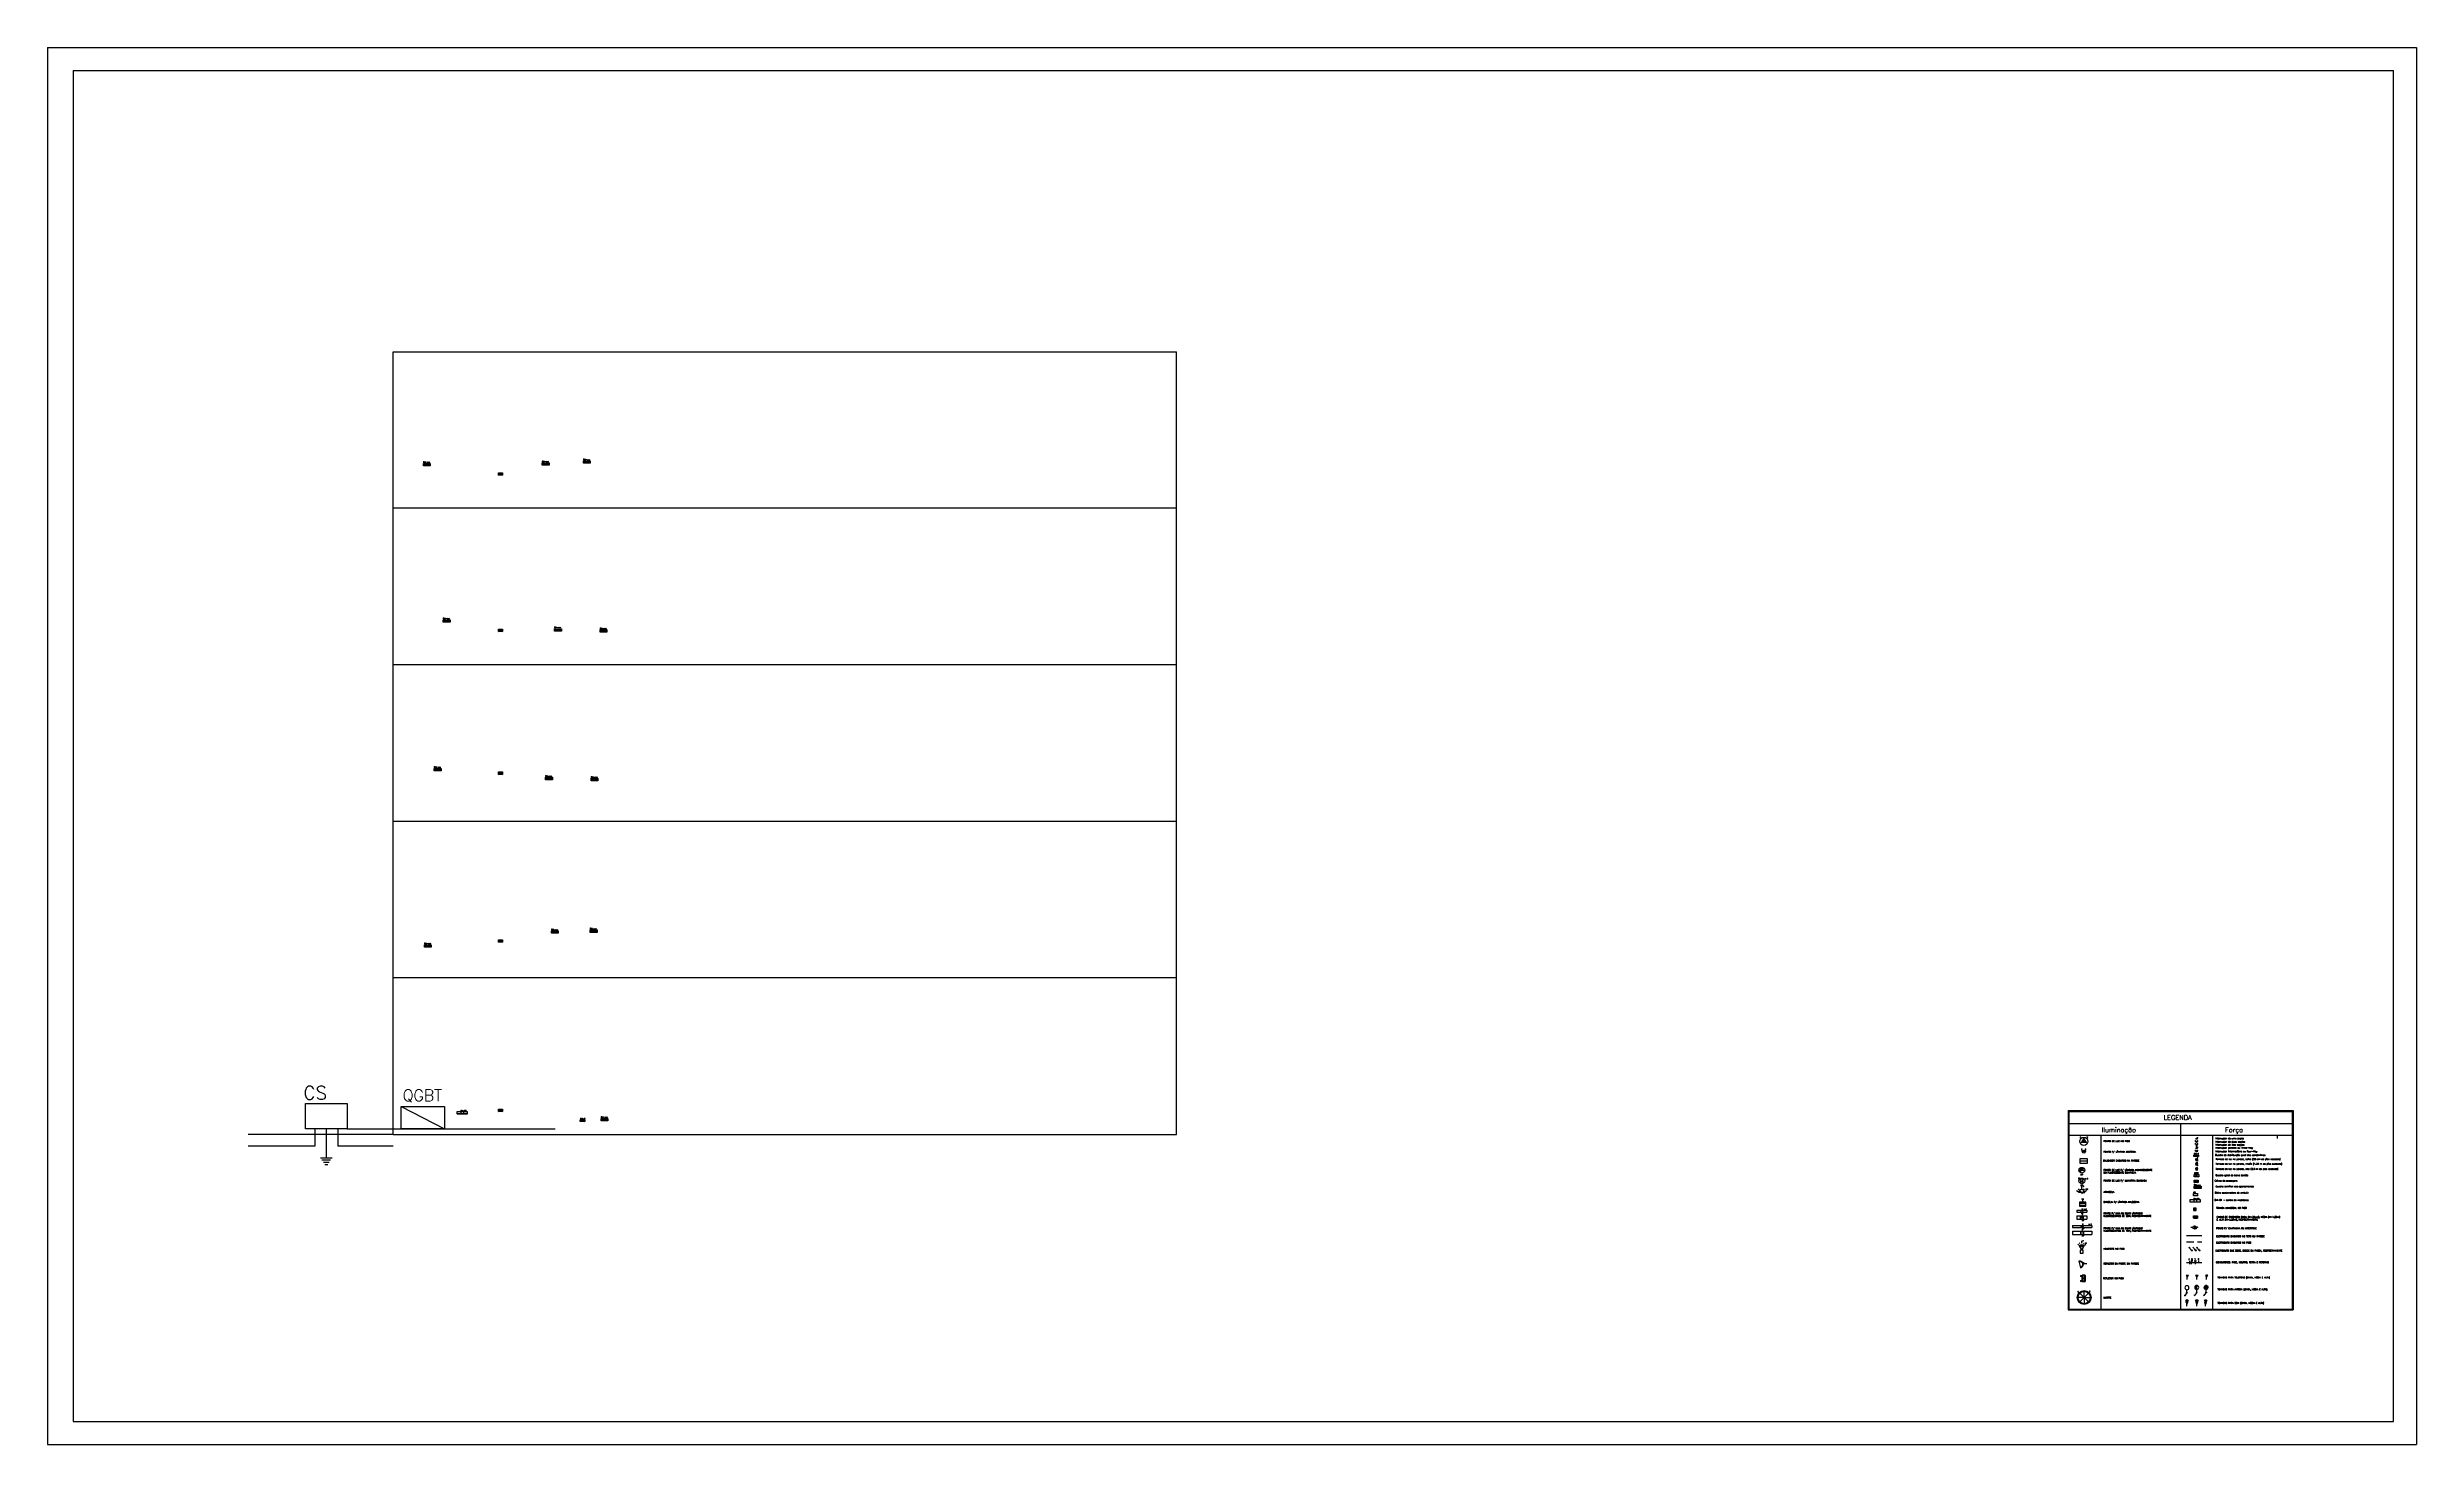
# Model space of a CAD drawing. Header units: millimetres. Extents: x -5 to 184, y -24 to 24.
# Drawn here: x 102 to 183.7, y -24.1 to 24.1 of the extents above; entities that cross this region are included whole.
import ezdxf

# ---------------------------------------------------------------- set-up
doc = ezdxf.new("R2010")
doc.units = ezdxf.units.MM
doc.linetypes.add('HIDDEN', pattern=[0.375, 0.25, -0.125])
doc.layers.add('Legenda', color=73, linetype='Continuous', lineweight=25)
doc.layers.add('Prumada Eletrica', color=40, linetype='Continuous', lineweight=30)
doc.styles.add('ROMANS', font='ROMANS.SHX')

msp = doc.modelspace()

# ---------------------------------------------------------------- hatches: boundary and pattern name
at = {"layer": 'Legenda'}
h = msp.add_hatch(color=256, dxfattribs=at)
h.paths.add_polyline_path([(120.365, -12.892), (120.365, -12.919), (120.447, -12.919)])
h.paths.add_polyline_path([(120.447, -12.919), (120.365, -12.919), (120.365, -12.947), (120.447, -12.947)])
h.paths.add_polyline_path([(120.447, -12.919), (120.447, -12.947), (120.53, -12.947)])
h = msp.add_hatch(color=256, dxfattribs=at)
h.set_gradient(color1=(255, 0, 0), color2=(255, 0, 0), tint=1)
h.paths.add_polyline_path([(176.099, -13.975), (176.077, -13.975, 0.414214), (176.099, -13.997)])
h.paths.add_polyline_path([(176.099, -13.953, 0.414214), (176.077, -13.975), (176.099, -13.975)])
h.paths.add_polyline_path([(176.099, -13.843, 0.414214), (176.077, -13.865), (176.099, -13.865)])
h.paths.add_polyline_path([(176.099, -13.843), (176.099, -13.865), (176.121, -13.865, 0.414214)])
h.paths.add_polyline_path([(176.121, -13.865), (176.099, -13.865), (176.099, -13.887, 0.414214)])
h.paths.add_polyline_path([(176.099, -13.865), (176.077, -13.865, 0.414214), (176.099, -13.887)])
h = msp.add_hatch(color=256, dxfattribs=at)
h.paths.add_polyline_path([(176, -14.106), (176, -14.133), (176.083, -14.133)])
h.paths.add_polyline_path([(176.083, -14.133), (176, -14.133), (176, -14.161), (176.083, -14.161)])
h.paths.add_polyline_path([(176.083, -14.133), (176.083, -14.161), (176.165, -14.161)])
h = msp.add_hatch(dxfattribs=at)
h.set_pattern_fill('ANGLE', color=256, style=0)
h.set_pattern_definition([(0, (0, 0), (0, 6.985), [5.08, -1.905]), (90, (0, 0), (-6.985, 4e-16), [5.08, -1.905])])
h.paths.add_polyline_path([(176.016, -14.775), (176.016, -14.803), (176.093, -14.815)])
h.paths.add_polyline_path([(176.093, -14.815), (176.016, -14.803), (176.016, -14.86), (176.099, -14.86)])
h.paths.add_polyline_path([(176.093, -14.815), (176.099, -14.86), (176.181, -14.86)])

# ---------------------------------------------------------------- linework, layer by layer
for p, q in [((120.479, 9.758), (120.479, 9.84)), ((120.479, 9.84), (120.718, 9.84)), ((120.718, 9.84), (120.718, 9.758)), ((114.963, 9.668), (114.963, 9.75)), ((114.963, 9.75), (115.202, 9.75)), ((115.202, 9.668), (114.963, 9.668)), ((115.202, 9.75), (115.202, 9.668)), ((117.551, 9.349), (117.551, 9.432)), ((117.551, 9.432), (117.688, 9.432)), ((117.551, 9.349), (117.688, 9.432)), ((117.551, 9.432), (117.688, 9.349)), ((117.688, 9.349), (117.551, 9.349)), ((117.688, 9.432), (117.688, 9.349)), ((119.061, 9.69), (119.061, 9.773)), ((119.061, 9.773), (119.3, 9.773)), ((119.3, 9.69), (119.061, 9.69)), ((119.3, 9.773), (119.3, 9.69)), ((120.718, 9.758), (120.479, 9.758)), ((115.648, 4.278), (115.648, 4.36)), ((115.648, 4.36), (115.887, 4.36)), ((115.887, 4.278), (115.648, 4.278)), ((115.887, 4.36), (115.887, 4.278)), ((117.551, 3.949), (117.551, 4.031)), ((117.551, 4.031), (117.688, 4.031)), ((117.551, 3.949), (117.688, 4.031)), ((117.551, 4.031), (117.688, 3.949)), ((117.688, 3.949), (117.551, 3.949)), ((117.688, 4.031), (117.688, 3.949)), ((119.48, 3.97), (119.48, 4.052)), ((119.48, 4.052), (119.719, 4.052)), ((119.719, 3.97), (119.48, 3.97)), ((119.719, 4.052), (119.719, 3.97)), ((121.054, 3.936), (121.054, 4.018)), ((121.054, 4.018), (121.293, 4.018)), ((121.293, 3.936), (121.054, 3.936)), ((121.293, 4.018), (121.293, 3.936)), ((115.338, -0.851), (115.338, -0.768)), ((115.338, -0.768), (115.577, -0.768)), ((115.577, -0.768), (115.577, -0.851)), ((115.577, -0.851), (115.338, -0.851)), ((117.551, -0.973), (117.551, -0.891)), ((117.551, -0.891), (117.688, -0.891)), ((117.551, -0.973), (117.688, -0.891)), ((117.551, -0.891), (117.688, -0.973)), ((117.688, -0.973), (117.551, -0.973)), ((117.688, -0.891), (117.688, -0.973)), ((119.17, -1.158), (119.17, -1.076)), ((119.17, -1.076), (119.409, -1.076)), ((119.409, -1.158), (119.17, -1.158)), ((119.409, -1.076), (119.409, -1.158)), ((120.744, -1.193), (120.744, -1.11)), ((120.744, -1.11), (120.983, -1.11)), ((120.983, -1.193), (120.744, -1.193)), ((120.983, -1.11), (120.983, -1.193)), ((119.375, -6.457), (119.375, -6.375)), ((119.375, -6.375), (119.614, -6.375)), ((119.614, -6.457), (119.375, -6.457)), ((119.614, -6.375), (119.614, -6.457)), ((120.71, -6.423), (120.71, -6.341)), ((120.71, -6.341), (120.949, -6.341)), ((120.949, -6.423), (120.71, -6.423)), ((120.949, -6.341), (120.949, -6.423)), ((114.996, -6.936), (114.996, -6.853)), ((114.996, -6.853), (115.235, -6.853)), ((115.235, -6.936), (114.996, -6.936)), ((115.235, -6.853), (115.235, -6.936)), ((117.551, -6.762), (117.551, -6.68)), ((117.551, -6.68), (117.688, -6.68)), ((117.551, -6.762), (117.688, -6.68)), ((117.551, -6.68), (117.688, -6.762)), ((117.688, -6.762), (117.551, -6.762)), ((117.688, -6.68), (117.688, -6.762)), ((110.893, -13.196), (110.893, -12.329)), ((110.893, -12.329), (112.337, -12.329)), ((112.337, -12.329), (112.337, -13.196)), ((114.2, -12.431), (115.685, -13.196)), ((114.2, -13.196), (114.2, -12.431)), ((114.2, -12.431), (115.685, -12.431)), ((115.685, -12.431), (115.685, -13.196)), ((116.131, -12.683), (116.131, -12.6)), ((116.131, -12.6), (116.469, -12.6)), ((116.469, -12.683), (116.131, -12.683)), ((116.131, -12.683), (116.131, -12.693)), ((116.469, -12.693), (116.131, -12.693)), ((116.25, -12.6), (116.25, -12.683)), ((116.35, -12.6), (116.35, -12.683)), ((116.469, -12.6), (116.469, -12.683)), ((116.469, -12.683), (116.469, -12.693)), ((117.551, -12.605), (117.551, -12.523)), ((117.551, -12.523), (117.688, -12.523)), ((117.551, -12.605), (117.688, -12.523)), ((117.551, -12.523), (117.688, -12.605)), ((117.688, -12.605), (117.551, -12.605)), ((117.688, -12.523), (117.688, -12.605)), ((120.365, -12.892), (120.53, -12.947)), ((120.365, -12.947), (120.365, -12.892)), ((120.365, -12.892), (120.53, -12.892)), ((120.53, -12.947), (120.365, -12.947)), ((120.53, -12.892), (120.53, -12.947)), ((121.088, -12.923), (121.088, -12.841)), ((121.088, -12.841), (121.327, -12.841)), ((121.327, -12.923), (121.088, -12.923)), ((121.327, -12.841), (121.327, -12.923)), ((171.671, -12.572), (171.671, -19.448)), ((171.671, -12.572), (179.426, -12.572)), ((171.699, -12.6), (171.699, -19.421)), ((171.699, -12.6), (179.399, -12.6)), ((171.699, -13.012), (179.399, -13.012)), ((175.549, -13.012), (175.549, -19.421)), ((179.399, -12.6), (179.399, -19.421)), ((179.426, -12.572), (179.426, -19.448)), ((112.337, -13.196), (110.893, -13.196)), ((115.685, -13.196), (114.2, -13.196)), ((171.699, -13.425), (179.399, -13.425)), ((172.799, -13.425), (172.799, -19.421)), ((175.549, -13.425), (176.649, -13.425)), ((176.099, -13.752), (176.08, -13.763)), ((176.099, -13.752), (176.08, -13.763)), ((176.099, -13.623), (176.099, -13.667)), ((176.099, -13.73), (176.099, -13.752)), ((176.099, -13.73), (176.099, -13.752)), ((176.099, -13.752), (176.118, -13.763)), ((176.099, -13.752), (176.118, -13.763)), ((176.649, -13.425), (176.649, -19.421)), ((178.879, -13.425), (178.879, -13.535)), ((172.043, -14.632), (172.242, -14.632)), ((172.343, -14.236), (172.07, -14.236)), ((172.07, -14.236), (172.07, -14.385)), ((172.07, -14.385), (172.343, -14.385)), ((172.082, -14.305), (172.335, -14.305)), ((172.143, -14.632), (172.143, -14.531)), ((172.343, -14.385), (172.343, -14.236)), ((176, -14.106), (176.165, -14.161)), ((176, -14.161), (176, -14.106)), ((176, -14.106), (176.165, -14.106)), ((176.165, -14.161), (176, -14.161)), ((176.076, -14.26), (176.048, -14.26)), ((176.077, -14.418), (176.049, -14.418)), ((176.077, -14.581), (176.049, -14.581)), ((176.076, -14.219), (176.147, -14.26)), ((176.147, -14.26), (176.076, -14.219)), ((176.076, -14.219), (176.076, -14.301)), ((176.147, -14.26), (176.076, -14.219)), ((176.076, -14.301), (176.147, -14.26)), ((176.077, -14.377), (176.148, -14.418)), ((176.148, -14.418), (176.077, -14.377)), ((176.077, -14.377), (176.077, -14.459)), ((176.148, -14.418), (176.077, -14.377)), ((176.077, -14.418), (176.148, -14.418)), ((176.077, -14.459), (176.148, -14.418)), ((176.077, -14.542), (176.148, -14.583)), ((176.148, -14.583), (176.077, -14.542)), ((176.077, -14.542), (176.077, -14.624)), ((176.148, -14.583), (176.077, -14.542)), ((176.077, -14.583), (176.148, -14.583)), ((176.077, -14.624), (176.148, -14.583)), ((176.099, -13.953), (176.099, -13.997)), ((176.165, -14.106), (176.165, -14.161)), ((172.02, -15.38), (171.964, -15.335)), ((172.054, -15.302), (172.031, -15.268)), ((172.143, -15.402), (172.031, -15.402)), ((172.125, -14.998), (172.064, -14.938)), ((172.125, -14.998), (172.064, -15.059)), ((172.134, -14.989), (172.073, -14.928)), ((172.134, -15.007), (172.073, -15.068)), ((172.143, -14.981), (172.082, -14.92)), ((172.143, -15.016), (172.082, -15.077)), ((172.203, -14.92), (172.143, -14.981)), ((172.203, -15.077), (172.143, -15.016)), ((172.143, -15.291), (172.143, -15.19)), ((172.143, -15.402), (172.243, -15.402)), ((172.143, -15.402), (172.143, -15.447)), ((172.213, -14.928), (172.152, -14.989)), ((172.213, -15.068), (172.152, -15.007)), ((172.221, -14.938), (172.16, -14.998)), ((172.221, -15.059), (172.16, -14.998)), ((172.209, -15.302), (172.232, -15.268)), ((172.254, -15.38), (172.309, -15.334)), ((175.998, -15.51), (175.998, -15.428)), ((175.998, -15.428), (176.136, -15.428)), ((176.136, -15.51), (175.998, -15.51)), ((176.015, -15.265), (176.015, -15.183)), ((176.015, -15.183), (176.254, -15.183)), ((176.254, -15.265), (176.015, -15.265)), ((176.016, -14.775), (176.181, -14.86)), ((176.016, -14.86), (176.016, -14.775)), ((176.016, -14.775), (176.181, -14.775)), ((176.181, -14.86), (176.016, -14.86)), ((176.019, -15.053), (176.019, -14.97)), ((176.019, -14.97), (176.157, -14.97)), ((176.019, -15.053), (176.157, -14.97)), ((176.019, -14.97), (176.157, -15.053)), ((176.157, -15.053), (176.019, -15.053)), ((176.136, -15.428), (176.136, -15.51)), ((176.157, -14.97), (176.157, -15.053)), ((176.181, -14.775), (176.181, -14.86)), ((176.254, -15.183), (176.254, -15.265)), ((171.97, -16.008), (172.312, -16.008)), ((171.97, -16.008), (171.97, -16.075)), ((171.97, -16.075), (172.312, -16.075)), ((171.971, -16.198), (171.971, -16.32)), ((171.972, -16.198), (172.314, -16.198)), ((171.972, -16.32), (172.314, -16.32)), ((172.277, -15.726), (172.068, -15.726)), ((172.068, -15.726), (172.068, -15.869)), ((172.068, -15.869), (172.277, -15.869)), ((172.277, -15.76), (172.071, -15.76)), ((172.078, -15.78), (172.267, -15.78)), ((172.078, -15.853), (172.078, -15.78)), ((172.267, -15.853), (172.078, -15.853)), ((172.08, -15.732), (172.08, -15.754)), ((172.117, -16.198), (172.082, -16.234)), ((172.082, -16.234), (172.082, -16.284)), ((172.082, -16.284), (172.117, -16.32)), ((172.085, -15.732), (172.085, -15.754)), ((172.091, -15.732), (172.091, -15.754)), ((172.096, -15.732), (172.096, -15.754)), ((172.102, -15.732), (172.102, -15.754)), ((172.107, -15.732), (172.107, -15.754)), ((172.113, -15.732), (172.113, -15.754)), ((172.118, -16.198), (172.117, -16.198)), ((172.117, -16.32), (172.118, -16.32)), ((172.118, -15.732), (172.118, -15.754)), ((172.124, -15.732), (172.124, -15.754)), ((172.129, -15.732), (172.129, -15.754)), ((172.214, -15.63), (172.135, -15.63)), ((172.135, -15.732), (172.135, -15.754)), ((172.14, -15.732), (172.14, -15.754)), ((172.146, -15.732), (172.146, -15.754)), ((172.151, -15.732), (172.151, -15.754)), ((172.157, -15.732), (172.157, -15.754)), ((172.162, -15.732), (172.162, -15.754)), ((172.168, -15.732), (172.168, -15.754)), ((172.204, -16.234), (172.168, -16.198)), ((172.168, -16.32), (172.204, -16.284)), ((172.168, -16.32), (172.168, -16.32)), ((172.173, -15.63), (172.214, -15.63)), ((172.173, -15.726), (172.173, -15.63)), ((172.173, -15.732), (172.173, -15.754)), ((172.179, -15.732), (172.179, -15.754)), ((172.184, -15.732), (172.184, -15.754)), ((172.19, -15.732), (172.19, -15.754)), ((172.195, -15.732), (172.195, -15.754)), ((172.201, -15.732), (172.201, -15.754)), ((172.204, -16.284), (172.204, -16.234)), ((172.206, -15.732), (172.206, -15.754)), ((172.212, -15.732), (172.212, -15.754)), ((172.217, -15.732), (172.217, -15.754)), ((172.223, -15.732), (172.223, -15.754)), ((172.228, -15.732), (172.228, -15.754)), ((172.234, -15.732), (172.234, -15.754)), ((172.239, -15.732), (172.239, -15.754)), ((172.239, -15.732), (172.239, -15.754)), ((172.245, -15.732), (172.245, -15.754)), ((172.25, -15.732), (172.25, -15.754)), ((172.256, -15.732), (172.256, -15.754)), ((172.261, -15.732), (172.261, -15.754)), ((172.267, -15.732), (172.267, -15.754)), ((172.267, -15.78), (172.267, -15.853)), ((172.277, -15.869), (172.277, -15.726)), ((172.312, -16.008), (172.312, -16.075)), ((172.314, -16.198), (172.314, -16.32)), ((175.883, -15.726), (175.883, -15.643)), ((175.883, -15.643), (176.221, -15.643)), ((176.221, -15.726), (175.883, -15.726)), ((175.883, -15.726), (175.883, -15.736)), ((176.221, -15.736), (175.883, -15.736)), ((176.004, -15.98), (175.99, -15.98)), ((175.996, -16.286), (175.996, -16.204)), ((175.996, -16.204), (176.133, -16.204)), ((175.996, -16.245), (176.133, -16.245)), ((176.133, -16.286), (175.996, -16.286)), ((176.002, -15.643), (176.002, -15.726)), ((176.004, -15.938), (176.075, -15.98)), ((176.075, -15.98), (176.004, -15.938)), ((176.004, -15.938), (176.004, -16.021)), ((176.075, -15.98), (176.004, -15.938)), ((176.004, -16.021), (176.075, -15.98)), ((176.102, -15.643), (176.102, -15.726)), ((176.133, -16.204), (176.133, -16.286)), ((176.221, -15.643), (176.221, -15.726)), ((176.221, -15.726), (176.221, -15.736)), ((171.823, -16.531), (172.483, -16.531)), ((171.823, -16.531), (171.823, -16.6)), ((171.823, -16.6), (172.483, -16.6)), ((171.823, -16.726), (172.483, -16.726)), ((171.823, -16.726), (171.823, -16.849)), ((171.823, -16.849), (172.483, -16.849)), ((172.072, -17.157), (172.054, -17.131)), ((172.128, -16.727), (172.092, -16.763)), ((172.092, -16.763), (172.092, -16.813)), ((172.092, -16.813), (172.128, -16.849)), ((172.128, -16.677), (172.128, -16.677)), ((172.128, -16.849), (172.128, -16.849)), ((172.143, -17.149), (172.143, -17.068)), ((172.214, -16.763), (172.178, -16.727)), ((172.178, -16.849), (172.214, -16.813)), ((172.178, -16.849), (172.178, -16.849)), ((172.197, -17.157), (172.215, -17.131)), ((172.214, -16.813), (172.214, -16.763)), ((172.483, -16.726), (172.483, -16.849)), ((172.484, -16.531), (172.484, -16.6)), ((175.756, -16.876), (176.286, -16.876)), ((172.045, -17.22), (172.001, -17.184)), ((172.041, -17.771), (172.1, -17.992)), ((172.143, -17.238), (172.054, -17.238)), ((172.054, -17.238), (172.143, -17.392)), ((172.089, -17.392), (172.089, -17.489)), ((172.192, -17.392), (172.089, -17.392)), ((172.089, -17.489), (172.192, -17.489)), ((172.143, -17.238), (172.223, -17.238)), ((172.143, -17.392), (172.223, -17.238)), ((172.151, -17.791), (172.246, -17.847)), ((172.192, -17.489), (172.192, -17.392)), ((172.246, -17.847), (172.192, -17.882)), ((172.232, -17.22), (172.276, -17.183)), ((172.246, -17.847), (172.313, -17.847)), ((175.753, -17.815), (176.28, -17.815)), ((175.924, -17.386), (175.835, -17.278)), ((175.835, -17.278), (175.868, -17.301)), ((175.835, -17.278), (175.851, -17.314)), ((175.85, -17.757), (175.85, -17.873)), ((175.915, -17.757), (175.97, -17.757)), ((175.915, -17.757), (175.915, -17.873)), ((176.06, -17.386), (175.971, -17.278)), ((176.012, -17.757), (176.095, -17.757)), ((176.06, -17.386), (176.027, -17.362)), ((176.06, -17.386), (176.043, -17.349)), ((176.053, -17.757), (176.053, -17.873)), ((176.188, -17.386), (176.099, -17.278)), ((176.099, -17.278), (176.132, -17.301)), ((176.099, -17.278), (176.116, -17.314)), ((176.188, -17.386), (176.156, -17.362)), ((176.168, -17.757), (176.168, -17.815)), ((176.188, -17.386), (176.172, -17.349)), ((172.15, -18.252), (172.15, -18.472)), ((172.15, -18.472), (172.15, -18.252)), ((172.15, -18.472), (172.15, -18.252)), ((172.26, -18.252), (172.15, -18.252)), ((172.26, -18.252), (172.15, -18.252)), ((172.26, -18.252), (172.15, -18.252)), ((172.26, -18.362), (172.15, -18.362)), ((172.15, -18.472), (172.26, -18.472)), ((172.26, -18.472), (172.15, -18.472)), ((172.26, -18.472), (172.15, -18.472)), ((172.214, -18.256), (172.214, -18.469)), ((172.22, -18.256), (172.22, -18.469)), ((172.223, -19.021), (172.223, -18.787)), ((172.225, -18.256), (172.225, -18.469)), ((172.231, -18.256), (172.231, -18.469)), ((172.236, -18.256), (172.236, -18.469)), ((172.242, -18.256), (172.242, -18.469)), ((172.247, -18.256), (172.247, -18.469)), ((172.253, -18.256), (172.253, -18.469)), ((172.26, -18.472), (172.26, -18.252)), ((172.26, -18.472), (172.26, -18.252)), ((172.26, -18.472), (172.26, -18.252)), ((175.736, -18.247), (175.778, -18.315)), ((175.736, -18.247), (175.819, -18.247)), ((175.767, -18.847), (175.767, -18.751)), ((175.778, -18.315), (175.819, -18.247)), ((175.778, -18.398), (175.778, -18.315)), ((176.103, -18.739), (176.034, -18.671)), ((176.103, -18.73), (176.035, -18.662)), ((176.094, -18.74), (176.035, -18.681)), ((176.103, -18.72), (176.037, -18.654)), ((176.081, -18.737), (176.038, -18.694)), ((176.103, -18.71), (176.039, -18.646)), ((176.103, -18.7), (176.042, -18.64)), ((176.103, -18.691), (176.046, -18.634)), ((176.103, -18.681), (176.05, -18.628)), ((176.058, -18.724), (176.051, -18.716)), ((176.103, -18.671), (176.055, -18.623)), ((176.103, -18.662), (176.06, -18.618)), ((176.103, -18.652), (176.065, -18.614)), ((176.067, -18.247), (176.108, -18.315)), ((176.067, -18.247), (176.15, -18.247)), ((176.108, -18.286), (176.069, -18.247)), ((176.103, -18.642), (176.071, -18.611)), ((176.108, -18.291), (176.072, -18.254)), ((176.108, -18.281), (176.074, -18.247)), ((176.103, -18.632), (176.078, -18.608)), ((176.108, -18.276), (176.079, -18.247)), ((176.108, -18.296), (176.079, -18.267)), ((176.108, -18.272), (176.084, -18.247)), ((176.103, -18.623), (176.085, -18.605)), ((176.108, -18.301), (176.086, -18.279)), ((176.108, -18.267), (176.088, -18.247)), ((176.108, -18.262), (176.093, -18.247)), ((176.108, -18.306), (176.094, -18.291)), ((176.103, -18.613), (176.094, -18.603)), ((176.108, -18.257), (176.098, -18.247)), ((176.108, -18.31), (176.101, -18.303)), ((176.108, -18.252), (176.103, -18.247)), ((176.103, -18.603), (176.103, -18.603)), ((176.103, -18.74), (176.103, -18.603)), ((176.103, -18.837), (176.103, -18.74)), ((176.108, -18.315), (176.15, -18.247)), ((176.108, -18.247), (176.108, -18.247)), ((176.108, -18.315), (176.108, -18.247)), ((176.108, -18.315), (176.108, -18.315)), ((176.108, -18.398), (176.108, -18.315)), ((176.434, -18.74), (176.36, -18.666)), ((176.427, -18.74), (176.36, -18.673)), ((176.419, -18.74), (176.36, -18.681)), ((176.44, -18.739), (176.361, -18.66)), ((176.446, -18.738), (176.362, -18.654)), ((176.41, -18.738), (176.362, -18.69)), ((176.452, -18.736), (176.364, -18.648)), ((176.457, -18.734), (176.366, -18.643)), ((176.398, -18.733), (176.367, -18.702)), ((176.462, -18.732), (176.368, -18.638)), ((176.466, -18.729), (176.371, -18.634)), ((176.471, -18.726), (176.374, -18.629)), ((176.475, -18.722), (176.378, -18.625)), ((176.478, -18.719), (176.381, -18.622)), ((176.482, -18.715), (176.385, -18.618)), ((176.485, -18.711), (176.389, -18.615)), ((176.488, -18.706), (176.394, -18.612)), ((176.49, -18.702), (176.398, -18.61)), ((176.403, -18.247), (176.445, -18.315)), ((176.403, -18.247), (176.486, -18.247)), ((176.492, -18.696), (176.403, -18.608)), ((176.456, -18.297), (176.405, -18.247)), ((176.454, -18.3), (176.408, -18.254)), ((176.494, -18.691), (176.409, -18.606)), ((176.457, -18.294), (176.41, -18.247)), ((176.459, -18.291), (176.415, -18.247)), ((176.452, -18.303), (176.415, -18.267)), ((176.496, -18.685), (176.415, -18.604)), ((176.461, -18.288), (176.42, -18.247)), ((176.497, -18.679), (176.421, -18.603)), ((176.45, -18.306), (176.423, -18.279)), ((176.463, -18.285), (176.425, -18.247)), ((176.497, -18.672), (176.428, -18.603)), ((176.428, -18.837), (176.428, -18.74)), ((176.465, -18.282), (176.43, -18.247)), ((176.448, -18.309), (176.43, -18.291)), ((176.467, -18.279), (176.434, -18.247)), ((176.497, -18.664), (176.436, -18.603)), ((176.447, -18.312), (176.437, -18.303)), ((176.468, -18.276), (176.439, -18.247)), ((176.47, -18.273), (176.444, -18.247)), ((176.445, -18.315), (176.444, -18.315)), ((176.495, -18.656), (176.444, -18.605)), ((176.445, -18.315), (176.486, -18.247)), ((176.445, -18.398), (176.445, -18.315)), ((176.472, -18.27), (176.449, -18.247)), ((176.474, -18.267), (176.454, -18.247)), ((176.492, -18.645), (176.455, -18.608)), ((176.476, -18.264), (176.459, -18.247)), ((176.478, -18.261), (176.464, -18.247)), ((176.479, -18.258), (176.468, -18.247)), ((176.481, -18.255), (176.473, -18.247)), ((176.483, -18.252), (176.478, -18.247)), ((176.485, -18.249), (176.483, -18.247)), ((171.671, -19.448), (179.426, -19.448)), ((171.699, -19.421), (179.399, -19.421)), ((172.223, -19.021), (171.99, -19.021)), ((172.223, -19.021), (172.058, -18.855)), ((172.223, -19.021), (172.058, -19.186)), ((172.223, -19.021), (172.388, -18.855)), ((172.223, -19.021), (172.223, -19.254)), ((172.223, -19.021), (172.388, -19.186)), ((172.223, -19.021), (172.457, -19.021)), ((175.756, -18.87), (175.691, -18.962)), ((175.691, -18.962), (175.691, -18.933)), ((175.691, -18.962), (175.716, -18.955)), ((175.746, -19.196), (175.726, -19.162)), ((175.726, -19.162), (175.808, -19.162)), ((175.787, -19.196), (175.746, -19.196)), ((175.746, -19.196), (175.746, -19.23)), ((175.787, -19.196), (175.746, -19.196)), ((175.746, -19.23), (175.787, -19.23)), ((175.767, -19.313), (175.767, -19.231)), ((175.787, -19.196), (175.808, -19.162)), ((175.787, -19.23), (175.787, -19.196)), ((176.092, -18.859), (176.027, -18.951)), ((176.027, -18.951), (176.027, -18.922)), ((176.027, -18.951), (176.052, -18.944)), ((176.067, -19.162), (176.088, -19.196)), ((176.067, -19.162), (176.15, -19.162)), ((176.129, -19.196), (176.088, -19.196)), ((176.088, -19.196), (176.088, -19.23)), ((176.129, -19.196), (176.088, -19.196)), ((176.088, -19.23), (176.129, -19.23)), ((176.108, -19.231), (176.108, -19.162)), ((176.134, -19.188), (176.108, -19.162)), ((176.133, -19.19), (176.108, -19.166)), ((176.131, -19.192), (176.108, -19.17)), ((176.13, -19.195), (176.108, -19.173)), ((176.128, -19.196), (176.108, -19.177)), ((176.124, -19.196), (176.108, -19.181)), ((176.12, -19.196), (176.108, -19.184)), ((176.117, -19.196), (176.108, -19.188)), ((176.113, -19.196), (176.108, -19.192)), ((176.109, -19.196), (176.108, -19.196)), ((176.129, -19.22), (176.108, -19.199)), ((176.129, -19.224), (176.108, -19.203)), ((176.129, -19.227), (176.108, -19.207)), ((176.128, -19.23), (176.108, -19.21)), ((176.125, -19.23), (176.108, -19.214)), ((176.121, -19.23), (176.108, -19.218)), ((176.117, -19.23), (176.108, -19.221)), ((176.114, -19.23), (176.108, -19.225)), ((176.11, -19.23), (176.108, -19.229)), ((176.108, -19.313), (176.108, -19.231)), ((176.129, -19.216), (176.109, -19.196)), ((176.135, -19.186), (176.112, -19.162)), ((176.129, -19.212), (176.113, -19.196)), ((176.137, -19.183), (176.116, -19.162)), ((176.129, -19.209), (176.117, -19.196)), ((176.138, -19.181), (176.119, -19.162)), ((176.129, -19.205), (176.12, -19.196)), ((176.14, -19.179), (176.123, -19.162)), ((176.129, -19.201), (176.124, -19.196)), ((176.141, -19.176), (176.127, -19.162)), ((176.129, -19.198), (176.128, -19.196)), ((176.129, -19.196), (176.15, -19.162)), ((176.129, -19.23), (176.129, -19.196)), ((176.142, -19.174), (176.13, -19.162)), ((176.144, -19.172), (176.134, -19.162)), ((176.145, -19.169), (176.138, -19.162)), ((176.147, -19.167), (176.141, -19.162)), ((176.148, -19.165), (176.145, -19.162)), ((176.149, -19.162), (176.149, -19.162)), ((176.418, -18.859), (176.352, -18.951)), ((176.352, -18.951), (176.352, -18.922)), ((176.352, -18.951), (176.377, -18.944)), ((176.371, -19.167), (176.453, -19.167)), ((176.405, -19.202), (176.371, -19.167)), ((176.409, -19.202), (176.375, -19.167)), ((176.402, -19.202), (176.376, -19.176)), ((176.413, -19.202), (176.378, -19.167)), ((176.417, -19.202), (176.382, -19.167)), ((176.398, -19.202), (176.382, -19.185)), ((176.42, -19.202), (176.386, -19.167)), ((176.394, -19.202), (176.387, -19.195)), ((176.424, -19.202), (176.39, -19.167)), ((176.433, -19.202), (176.392, -19.202)), ((176.392, -19.202), (176.392, -19.236)), ((176.433, -19.202), (176.392, -19.202)), ((176.425, -19.236), (176.392, -19.203)), ((176.421, -19.236), (176.392, -19.206)), ((176.417, -19.236), (176.392, -19.21)), ((176.413, -19.236), (176.392, -19.214)), ((176.41, -19.236), (176.392, -19.217)), ((176.406, -19.236), (176.392, -19.221)), ((176.402, -19.236), (176.392, -19.225)), ((176.399, -19.236), (176.392, -19.229)), ((176.395, -19.236), (176.392, -19.232)), ((176.392, -19.236), (176.433, -19.236)), ((176.428, -19.202), (176.393, -19.167)), ((176.428, -19.236), (176.394, -19.202)), ((176.431, -19.202), (176.397, -19.167)), ((176.432, -19.236), (176.398, -19.202)), ((176.434, -19.2), (176.401, -19.167)), ((176.433, -19.233), (176.402, -19.202)), ((176.435, -19.198), (176.404, -19.167)), ((176.433, -19.229), (176.405, -19.202)), ((176.436, -19.196), (176.408, -19.167)), ((176.433, -19.225), (176.409, -19.202)), ((176.438, -19.193), (176.412, -19.167)), ((176.412, -19.319), (176.412, -19.236)), ((176.433, -19.222), (176.413, -19.202)), ((176.439, -19.191), (176.415, -19.167)), ((176.433, -19.218), (176.417, -19.202)), ((176.441, -19.189), (176.419, -19.167)), ((176.433, -19.214), (176.42, -19.202)), ((176.442, -19.186), (176.423, -19.167)), ((176.433, -19.21), (176.424, -19.202)), ((176.443, -19.184), (176.427, -19.167)), ((176.433, -19.207), (176.428, -19.202)), ((176.445, -19.182), (176.43, -19.167)), ((176.433, -19.203), (176.431, -19.202)), ((176.433, -19.236), (176.433, -19.202)), ((176.446, -19.179), (176.434, -19.167)), ((176.447, -19.177), (176.438, -19.167)), ((176.449, -19.175), (176.441, -19.167)), ((176.45, -19.172), (176.445, -19.167)), ((176.452, -19.17), (176.449, -19.167)), ((176.453, -19.168), (176.453, -19.167))]:
    msp.add_line(p, q, dxfattribs=at)
at = {"layer": 'Legenda', "linetype": 'Continuous'}
for p, q in [((176.08, -15.939), (175.99, -15.939)), ((175.99, -15.939), (175.99, -16.022)), ((175.99, -16.022), (176.08, -16.022)), ((175.996, -16.245), (175.996, -16.245)), ((175.996, -16.246), (175.997, -16.245)), ((175.996, -16.246), (175.997, -16.245)), ((175.996, -16.247), (175.998, -16.245)), ((175.996, -16.247), (175.998, -16.245)), ((175.996, -16.248), (175.999, -16.245)), ((175.996, -16.248), (175.999, -16.245)), ((175.996, -16.249), (176, -16.245)), ((175.996, -16.249), (176, -16.245)), ((175.996, -16.25), (176, -16.245)), ((175.996, -16.25), (176.001, -16.245)), ((175.996, -16.251), (176.001, -16.245)), ((175.996, -16.251), (176.002, -16.245)), ((175.996, -16.252), (176.002, -16.245)), ((175.996, -16.252), (176.003, -16.245)), ((175.996, -16.253), (176.003, -16.245)), ((175.996, -16.253), (176.004, -16.245)), ((175.996, -16.254), (176.004, -16.245)), ((175.996, -16.254), (176.005, -16.245)), ((175.996, -16.255), (176.005, -16.245)), ((175.996, -16.255), (176.006, -16.245)), ((175.996, -16.256), (176.006, -16.245)), ((175.996, -16.256), (176.007, -16.245)), ((175.996, -16.257), (176.007, -16.245)), ((175.996, -16.257), (176.008, -16.245)), ((175.996, -16.258), (176.008, -16.245)), ((175.996, -16.258), (176.009, -16.245)), ((175.996, -16.259), (176.009, -16.245)), ((175.996, -16.259), (176.01, -16.245)), ((175.996, -16.26), (176.01, -16.245)), ((175.996, -16.26), (176.011, -16.245)), ((175.996, -16.26), (176.011, -16.245)), ((175.996, -16.261), (176.012, -16.245)), ((175.996, -16.261), (176.012, -16.245)), ((175.996, -16.262), (176.013, -16.245)), ((175.996, -16.262), (176.013, -16.245)), ((175.996, -16.263), (176.014, -16.245)), ((175.996, -16.263), (176.014, -16.245)), ((175.996, -16.264), (176.015, -16.245)), ((175.996, -16.264), (176.015, -16.245)), ((175.996, -16.265), (176.016, -16.245)), ((175.996, -16.265), (176.016, -16.245)), ((175.996, -16.266), (176.017, -16.245)), ((175.996, -16.266), (176.017, -16.245)), ((175.996, -16.267), (176.017, -16.245)), ((175.996, -16.267), (176.018, -16.245)), ((175.996, -16.268), (176.018, -16.245)), ((175.996, -16.268), (176.019, -16.245)), ((175.996, -16.269), (176.019, -16.245)), ((175.996, -16.269), (176.02, -16.245)), ((175.996, -16.27), (176.02, -16.245)), ((175.996, -16.27), (176.021, -16.245)), ((175.996, -16.271), (176.021, -16.245)), ((175.996, -16.271), (176.022, -16.245)), ((175.996, -16.272), (176.022, -16.245)), ((175.996, -16.272), (176.023, -16.245)), ((175.996, -16.273), (176.023, -16.245)), ((175.996, -16.273), (176.024, -16.245)), ((175.996, -16.274), (176.024, -16.245)), ((175.996, -16.274), (176.025, -16.245)), ((175.996, -16.275), (176.025, -16.245)), ((175.996, -16.275), (176.026, -16.245)), ((175.996, -16.276), (176.026, -16.245)), ((175.996, -16.276), (176.027, -16.245)), ((175.996, -16.277), (176.027, -16.245)), ((175.996, -16.277), (176.028, -16.245)), ((175.996, -16.278), (176.028, -16.245)), ((175.996, -16.278), (176.029, -16.245)), ((175.996, -16.278), (176.029, -16.245)), ((175.996, -16.279), (176.03, -16.245)), ((175.996, -16.279), (176.03, -16.245)), ((175.996, -16.28), (176.031, -16.245)), ((175.996, -16.28), (176.031, -16.245)), ((175.996, -16.281), (176.032, -16.245)), ((175.996, -16.281), (176.032, -16.245)), ((175.996, -16.282), (176.033, -16.245)), ((175.996, -16.282), (176.033, -16.245)), ((175.996, -16.283), (176.034, -16.245)), ((175.996, -16.283), (176.034, -16.245)), ((175.996, -16.284), (176.035, -16.245)), ((175.996, -16.284), (176.035, -16.245)), ((175.996, -16.285), (176.035, -16.245)), ((175.996, -16.285), (176.036, -16.245)), ((175.996, -16.286), (176.036, -16.245)), ((175.996, -16.286), (176.037, -16.245)), ((175.996, -16.286), (176.037, -16.245)), ((175.997, -16.286), (176.038, -16.245)), ((175.997, -16.286), (176.038, -16.245)), ((175.998, -16.286), (176.039, -16.245)), ((175.998, -16.286), (176.039, -16.245)), ((175.999, -16.286), (176.04, -16.245)), ((175.999, -16.286), (176.04, -16.245)), ((176, -16.286), (176.041, -16.245)), ((176, -16.286), (176.041, -16.245)), ((176.001, -16.286), (176.042, -16.245)), ((176.001, -16.286), (176.042, -16.245)), ((176.002, -16.286), (176.043, -16.245)), ((176.002, -16.286), (176.043, -16.245)), ((176.003, -16.286), (176.044, -16.245)), ((176.003, -16.286), (176.044, -16.245)), ((176.003, -16.286), (176.045, -16.245)), ((176.004, -16.286), (176.045, -16.245)), ((176.004, -16.286), (176.046, -16.245)), ((176.005, -16.286), (176.046, -16.245)), ((176.005, -16.286), (176.047, -16.245)), ((176.006, -16.286), (176.047, -16.245)), ((176.006, -16.286), (176.048, -16.245)), ((176.007, -16.286), (176.048, -16.245)), ((176.007, -16.286), (176.049, -16.245)), ((176.008, -16.286), (176.049, -16.245)), ((176.008, -16.286), (176.05, -16.245)), ((176.009, -16.286), (176.05, -16.245)), ((176.009, -16.286), (176.051, -16.245)), ((176.01, -16.286), (176.051, -16.245)), ((176.01, -16.286), (176.052, -16.245)), ((176.011, -16.286), (176.052, -16.245)), ((176.011, -16.286), (176.053, -16.245)), ((176.012, -16.286), (176.053, -16.245)), ((176.012, -16.286), (176.053, -16.245)), ((176.013, -16.286), (176.054, -16.245)), ((176.013, -16.286), (176.054, -16.245)), ((176.014, -16.286), (176.055, -16.245)), ((176.014, -16.286), (176.055, -16.245)), ((176.015, -16.286), (176.056, -16.245)), ((176.015, -16.286), (176.056, -16.245)), ((176.016, -16.286), (176.057, -16.245)), ((176.016, -16.286), (176.057, -16.245)), ((176.017, -16.286), (176.058, -16.245)), ((176.017, -16.286), (176.058, -16.245)), ((176.018, -16.286), (176.059, -16.245)), ((176.018, -16.286), (176.059, -16.245)), ((176.019, -16.286), (176.06, -16.245)), ((176.019, -16.286), (176.06, -16.245)), ((176.02, -16.286), (176.061, -16.245)), ((176.02, -16.286), (176.061, -16.245)), ((176.02, -16.286), (176.062, -16.245)), ((176.021, -16.286), (176.062, -16.245)), ((176.021, -16.286), (176.063, -16.245)), ((176.022, -16.286), (176.063, -16.245)), ((176.022, -16.286), (176.064, -16.245)), ((176.023, -16.286), (176.064, -16.245)), ((176.023, -16.286), (176.065, -16.245)), ((176.024, -16.286), (176.065, -16.245)), ((176.024, -16.286), (176.066, -16.245)), ((176.025, -16.286), (176.066, -16.245)), ((176.025, -16.286), (176.067, -16.245)), ((176.026, -16.286), (176.067, -16.245)), ((176.026, -16.286), (176.068, -16.245)), ((176.027, -16.286), (176.068, -16.245)), ((176.027, -16.286), (176.069, -16.245)), ((176.028, -16.286), (176.069, -16.245)), ((176.028, -16.286), (176.07, -16.245)), ((176.029, -16.286), (176.07, -16.245)), ((176.029, -16.286), (176.07, -16.245)), ((176.03, -16.286), (176.071, -16.245)), ((176.03, -16.286), (176.071, -16.245)), ((176.031, -16.286), (176.072, -16.245)), ((176.031, -16.286), (176.072, -16.245)), ((176.032, -16.286), (176.073, -16.245)), ((176.032, -16.286), (176.073, -16.245)), ((176.033, -16.286), (176.074, -16.245)), ((176.033, -16.286), (176.074, -16.245)), ((176.034, -16.286), (176.075, -16.245)), ((176.034, -16.286), (176.075, -16.245)), ((176.035, -16.286), (176.076, -16.245)), ((176.035, -16.286), (176.076, -16.245)), ((176.036, -16.286), (176.077, -16.245)), ((176.036, -16.286), (176.077, -16.245)), ((176.037, -16.286), (176.078, -16.245)), ((176.037, -16.286), (176.078, -16.245)), ((176.038, -16.286), (176.079, -16.245)), ((176.038, -16.286), (176.079, -16.245)), ((176.038, -16.286), (176.08, -16.245)), ((176.039, -16.286), (176.08, -16.245)), ((176.039, -16.286), (176.081, -16.245)), ((176.04, -16.286), (176.081, -16.245)), ((176.04, -16.286), (176.082, -16.245)), ((176.041, -16.286), (176.082, -16.245)), ((176.041, -16.286), (176.083, -16.245)), ((176.042, -16.286), (176.083, -16.245)), ((176.042, -16.286), (176.084, -16.245)), ((176.043, -16.286), (176.084, -16.245)), ((176.043, -16.286), (176.085, -16.245)), ((176.044, -16.286), (176.085, -16.245)), ((176.044, -16.286), (176.086, -16.245)), ((176.045, -16.286), (176.086, -16.245)), ((176.045, -16.286), (176.087, -16.245)), ((176.046, -16.286), (176.087, -16.245)), ((176.046, -16.286), (176.088, -16.245)), ((176.047, -16.286), (176.088, -16.245)), ((176.047, -16.286), (176.088, -16.245)), ((176.048, -16.286), (176.089, -16.245)), ((176.048, -16.286), (176.089, -16.245)), ((176.049, -16.286), (176.09, -16.245)), ((176.049, -16.286), (176.09, -16.245)), ((176.05, -16.286), (176.091, -16.245)), ((176.05, -16.286), (176.091, -16.245)), ((176.051, -16.286), (176.092, -16.245)), ((176.051, -16.286), (176.092, -16.245)), ((176.052, -16.286), (176.093, -16.245)), ((176.052, -16.286), (176.093, -16.245)), ((176.053, -16.286), (176.094, -16.245)), ((176.053, -16.286), (176.094, -16.245)), ((176.054, -16.286), (176.095, -16.245)), ((176.054, -16.286), (176.095, -16.245)), ((176.055, -16.286), (176.096, -16.245)), ((176.055, -16.286), (176.096, -16.245)), ((176.055, -16.286), (176.097, -16.245)), ((176.056, -16.286), (176.097, -16.245)), ((176.056, -16.286), (176.098, -16.245)), ((176.057, -16.286), (176.098, -16.245)), ((176.057, -16.286), (176.099, -16.245)), ((176.058, -16.286), (176.099, -16.245)), ((176.058, -16.286), (176.1, -16.245)), ((176.059, -16.286), (176.1, -16.245)), ((176.059, -16.286), (176.101, -16.245)), ((176.06, -16.286), (176.101, -16.245)), ((176.06, -16.286), (176.102, -16.245)), ((176.061, -16.286), (176.102, -16.245)), ((176.061, -16.286), (176.103, -16.245)), ((176.062, -16.286), (176.103, -16.245)), ((176.062, -16.286), (176.104, -16.245)), ((176.063, -16.286), (176.104, -16.245)), ((176.063, -16.286), (176.105, -16.245)), ((176.064, -16.286), (176.105, -16.245)), ((176.064, -16.286), (176.105, -16.245)), ((176.065, -16.286), (176.106, -16.245)), ((176.065, -16.286), (176.106, -16.245)), ((176.066, -16.286), (176.107, -16.245)), ((176.066, -16.286), (176.107, -16.245)), ((176.067, -16.286), (176.108, -16.245)), ((176.067, -16.286), (176.108, -16.245)), ((176.068, -16.286), (176.109, -16.245)), ((176.068, -16.286), (176.109, -16.245)), ((176.069, -16.286), (176.11, -16.245)), ((176.069, -16.286), (176.11, -16.245)), ((176.07, -16.286), (176.111, -16.245)), ((176.07, -16.286), (176.111, -16.245)), ((176.071, -16.286), (176.112, -16.245)), ((176.071, -16.286), (176.112, -16.245)), ((176.072, -16.286), (176.113, -16.245)), ((176.072, -16.286), (176.113, -16.245)), ((176.073, -16.286), (176.114, -16.245)), ((176.073, -16.286), (176.114, -16.245)), ((176.073, -16.286), (176.115, -16.245)), ((176.074, -16.286), (176.115, -16.245)), ((176.074, -16.286), (176.116, -16.245)), ((176.075, -16.286), (176.116, -16.245)), ((176.075, -16.286), (176.117, -16.245)), ((176.076, -16.286), (176.117, -16.245)), ((176.076, -16.286), (176.118, -16.245)), ((176.077, -16.286), (176.118, -16.245)), ((176.077, -16.286), (176.119, -16.245)), ((176.078, -16.286), (176.119, -16.245)), ((176.078, -16.286), (176.12, -16.245)), ((176.079, -16.286), (176.12, -16.245)), ((176.079, -16.286), (176.121, -16.245)), ((176.08, -16.022), (176.08, -15.939)), ((176.08, -16.286), (176.121, -16.245)), ((176.08, -16.286), (176.122, -16.245)), ((176.081, -16.286), (176.122, -16.245)), ((176.081, -16.286), (176.123, -16.245)), ((176.082, -16.286), (176.123, -16.245)), ((176.082, -16.286), (176.123, -16.245)), ((176.083, -16.286), (176.124, -16.245)), ((176.083, -16.286), (176.124, -16.245)), ((176.084, -16.286), (176.125, -16.245)), ((176.084, -16.286), (176.125, -16.245)), ((176.085, -16.286), (176.126, -16.245)), ((176.085, -16.286), (176.126, -16.245)), ((176.086, -16.286), (176.127, -16.245)), ((176.086, -16.286), (176.127, -16.245)), ((176.087, -16.286), (176.128, -16.245)), ((176.087, -16.286), (176.128, -16.245)), ((176.088, -16.286), (176.129, -16.245)), ((176.088, -16.286), (176.129, -16.245)), ((176.089, -16.286), (176.13, -16.245)), ((176.089, -16.286), (176.13, -16.245)), ((176.09, -16.286), (176.131, -16.245)), ((176.09, -16.286), (176.131, -16.245)), ((176.09, -16.286), (176.132, -16.245)), ((176.091, -16.286), (176.132, -16.245)), ((176.091, -16.286), (176.133, -16.245)), ((176.092, -16.286), (176.133, -16.245)), ((176.092, -16.286), (176.133, -16.246)), ((176.093, -16.286), (176.133, -16.246)), ((176.093, -16.286), (176.133, -16.246)), ((176.094, -16.286), (176.133, -16.247)), ((176.094, -16.286), (176.133, -16.247)), ((176.095, -16.286), (176.133, -16.248)), ((176.095, -16.286), (176.133, -16.248)), ((176.096, -16.286), (176.133, -16.249)), ((176.096, -16.286), (176.133, -16.249)), ((176.097, -16.286), (176.133, -16.25)), ((176.097, -16.286), (176.133, -16.25)), ((176.098, -16.286), (176.133, -16.251)), ((176.098, -16.286), (176.133, -16.251)), ((176.099, -16.286), (176.133, -16.252)), ((176.099, -16.286), (176.133, -16.252)), ((176.1, -16.286), (176.133, -16.253)), ((176.1, -16.286), (176.133, -16.253)), ((176.101, -16.286), (176.133, -16.254)), ((176.101, -16.286), (176.133, -16.254)), ((176.102, -16.286), (176.133, -16.255)), ((176.102, -16.286), (176.133, -16.255)), ((176.103, -16.286), (176.133, -16.256)), ((176.103, -16.286), (176.133, -16.256)), ((176.104, -16.286), (176.133, -16.257)), ((176.104, -16.286), (176.133, -16.257)), ((176.105, -16.286), (176.133, -16.258)), ((176.105, -16.286), (176.133, -16.258)), ((176.106, -16.286), (176.133, -16.259)), ((176.106, -16.286), (176.133, -16.259)), ((176.107, -16.286), (176.133, -16.26)), ((176.107, -16.286), (176.133, -16.26)), ((176.108, -16.286), (176.133, -16.261)), ((176.108, -16.286), (176.133, -16.261)), ((176.108, -16.286), (176.133, -16.262)), ((176.109, -16.286), (176.133, -16.262)), ((176.109, -16.286), (176.133, -16.263)), ((176.11, -16.286), (176.133, -16.263)), ((176.11, -16.286), (176.133, -16.263)), ((176.111, -16.286), (176.133, -16.264)), ((176.111, -16.286), (176.133, -16.264)), ((176.112, -16.286), (176.133, -16.265)), ((176.112, -16.286), (176.133, -16.265)), ((176.113, -16.286), (176.133, -16.266)), ((176.113, -16.286), (176.133, -16.266)), ((176.114, -16.286), (176.133, -16.267)), ((176.114, -16.286), (176.133, -16.267)), ((176.115, -16.286), (176.133, -16.268)), ((176.115, -16.286), (176.133, -16.268)), ((176.116, -16.286), (176.133, -16.269)), ((176.116, -16.286), (176.133, -16.269)), ((176.117, -16.286), (176.133, -16.27)), ((176.117, -16.286), (176.133, -16.27)), ((176.118, -16.286), (176.133, -16.271)), ((176.118, -16.286), (176.133, -16.271)), ((176.119, -16.286), (176.133, -16.272)), ((176.119, -16.286), (176.133, -16.272)), ((176.12, -16.286), (176.133, -16.273)), ((176.12, -16.286), (176.133, -16.273)), ((176.121, -16.286), (176.133, -16.274)), ((176.121, -16.286), (176.133, -16.274)), ((176.122, -16.286), (176.133, -16.275)), ((176.122, -16.286), (176.133, -16.275)), ((176.123, -16.286), (176.133, -16.276)), ((176.123, -16.286), (176.133, -16.276)), ((176.124, -16.286), (176.133, -16.277)), ((176.124, -16.286), (176.133, -16.277)), ((176.125, -16.286), (176.133, -16.278)), ((176.125, -16.286), (176.133, -16.278)), ((176.125, -16.286), (176.133, -16.279)), ((176.126, -16.286), (176.133, -16.279)), ((176.126, -16.286), (176.133, -16.28)), ((176.127, -16.286), (176.133, -16.28)), ((176.127, -16.286), (176.133, -16.281)), ((176.128, -16.286), (176.133, -16.281)), ((176.128, -16.286), (176.133, -16.281)), ((176.129, -16.286), (176.133, -16.282)), ((176.129, -16.286), (176.133, -16.282)), ((176.13, -16.286), (176.133, -16.283)), ((176.13, -16.286), (176.133, -16.283)), ((176.131, -16.286), (176.133, -16.284)), ((176.131, -16.286), (176.133, -16.284)), ((176.132, -16.286), (176.133, -16.285)), ((176.132, -16.286), (176.133, -16.285)), ((176.133, -16.286), (176.133, -16.286)), ((175.975, -16.601), (175.898, -16.601))]:
    msp.add_line(p, q, dxfattribs=at)
at = {"layer": 'Legenda', "linetype": 'HIDDEN'}
msp.add_line((175.756, -17.1), (176.286, -17.1), dxfattribs=at)
at = {"layer": 'Legenda'}
for centre, radius in [((172.212, -13.634), 0.139), ((176.099, -13.541), 0.022), ((176.099, -13.645), 0.022), ((176.099, -13.752), 0.022), ((176.099, -13.865), 0.022), ((172.143, -14.63), 0.099), ((172.212, -13.988), 0.055), ((172.212, -13.988), 0.0215), ((176.099, -13.975), 0.022), ((172.143, -14.998), 0.099), ((172.141, -16.041), 0.032), ((172.153, -16.565), 0.032), ((175.938, -17.397), 0.0178), ((176.074, -17.397), 0.0178), ((176.203, -17.397), 0.0178), ((172.223, -19.021), 0.239), ((172.223, -19.021), 0.212), ((175.766, -18.86), 0.0142), ((176.103, -18.849), 0.0142), ((176.428, -18.849), 0.0142)]:
    msp.add_circle(centre, radius, dxfattribs=at)
at = {"layer": 'Legenda', "linetype": 'Continuous'}
for centre, radius in [((176.033, -16.601), 0.0579), ((176.125, -16.594), 0.0073), ((176.125, -16.595), 0.00365), ((176.126, -16.594), 0.00138)]:
    msp.add_circle(centre, radius, dxfattribs=at)
at = {"layer": 'Legenda'}
for centre, radius, start, end in [((172.137, -15.402), 0.106, 0, 180), ((172.077, -17.88), 0.115, 281.41668, 108.58332), ((172.077, -17.88), 0.0983, 281.41668, 108.58332), ((172.139, -17.312), 0.113, 41.29522, 138.70478), ((172.077, -17.88), 0.114, 356.1989, 37.42233), ((175.767, -18.682), 0.0688, 90.00001, 269.99994), ((175.767, -18.682), 0.0687, 270, 90), ((176.103, -18.672), 0.0688, 90.00001, 269.99994), ((176.103, -18.672), 0.0687, 270, 90), ((176.428, -18.672), 0.0688, 90.00001, 269.99994), ((176.428, -18.672), 0.0687, 270, 90), ((175.767, -19.162), 0.0591, 27.22206, 152.77794), ((175.767, -19.162), 0.0426, 27.22206, 152.77794), ((175.767, -19.162), 0.0261, 27.22206, 152.77794), ((176.108, -19.162), 0.0591, 27.22206, 152.77794), ((176.108, -19.162), 0.0426, 27.22206, 152.77794), ((176.108, -19.162), 0.0261, 27.22206, 152.77794), ((176.412, -19.167), 0.0591, 27.22206, 152.77794), ((176.412, -19.167), 0.0426, 27.22206, 152.77794), ((176.412, -19.167), 0.0261, 27.22206, 152.77794)]:
    msp.add_arc(centre, radius, start, end, dxfattribs=at)
at = {"layer": 'Legenda', "linetype": 'Continuous'}
msp.add_arc((176.053, -16.573), 0.0759, 280.50702, 339.22955, dxfattribs=at)
at = {"layer": 'Legenda'}
for points in [[(120.479, 9.84), (120.718, 9.84), (120.479, 9.758), (120.718, 9.758)], [(114.963, 9.75), (115.202, 9.75), (114.963, 9.668), (115.202, 9.668)], [(119.061, 9.773), (119.3, 9.773), (119.061, 9.69), (119.3, 9.69)], [(115.648, 4.36), (115.887, 4.36), (115.648, 4.278), (115.887, 4.278)], [(119.48, 4.052), (119.719, 4.052), (119.48, 3.97), (119.719, 3.97)], [(121.054, 4.018), (121.293, 4.018), (121.054, 3.936), (121.293, 3.936)], [(115.338, -0.768), (115.577, -0.768), (115.338, -0.851), (115.577, -0.851)], [(119.17, -1.076), (119.409, -1.076), (119.17, -1.158), (119.409, -1.158)], [(120.744, -1.11), (120.983, -1.11), (120.744, -1.193), (120.983, -1.193)], [(119.375, -6.375), (119.614, -6.375), (119.375, -6.457), (119.614, -6.457)], [(120.71, -6.341), (120.949, -6.341), (120.71, -6.423), (120.949, -6.423)], [(114.996, -6.853), (115.235, -6.853), (114.996, -6.936), (115.235, -6.936)], [(121.088, -12.841), (121.327, -12.841), (121.088, -12.923), (121.327, -12.923)], [(172.211, -13.495), (172.086, -13.692), (172.339, -13.692)], [(176.077, -14.418), (176.077, -14.459), (176.148, -14.418)], [(176.077, -14.542), (176.077, -14.583), (176.148, -14.583)], [(176.077, -14.583), (176.077, -14.624), (176.148, -14.583)], [(176.015, -15.183), (176.254, -15.183), (176.015, -15.265), (176.254, -15.265)]]:
    msp.add_solid(points, dxfattribs=at)
at = {"layer": 'Prumada Eletrica'}
for p, q in [((101.999, 24.105), (101.999, -24.095)), ((101.999, 24.105), (183.686, 24.105)), ((183.686, 24.105), (183.686, -24.095)), ((102.886, 23.305), (102.886, -23.295)), ((102.886, 23.305), (182.886, 23.305)), ((113.926, -13.396), (113.926, 13.604)), ((113.926, 13.604), (140.926, 13.604)), ((140.926, -13.396), (140.926, 13.604)), ((140.926, 8.204), (113.926, 8.204)), ((140.926, 2.804), (113.926, 2.804)), ((140.926, -2.596), (113.926, -2.596)), ((140.926, -7.996), (113.926, -7.996)), ((113.926, -13.396), (108.926, -13.396)), ((111.215, -13.796), (108.926, -13.796)), ((111.215, -13.196), (111.215, -13.796)), ((111.615, -13.196), (111.615, -14.196)), ((112.015, -13.196), (112.015, -13.796)), ((113.926, -13.796), (112.015, -13.796)), ((112.337, -13.196), (119.501, -13.196)), ((113.926, -13.396), (140.926, -13.396)), ((111.415, -14.196), (111.815, -14.196)), ((111.465, -14.276), (111.765, -14.276)), ((111.515, -14.356), (111.715, -14.356)), ((111.565, -14.436), (111.665, -14.436)), ((101.999, -24.095), (183.686, -24.095))]:
    msp.add_line(p, q, dxfattribs=at)
msp.add_lwpolyline([(102.886, -23.295), (182.886, -23.295), (182.886, 23.305)], dxfattribs=at)

# ---------------------------------------------------------------- texts
at = {"layer": 'Legenda', "style": 'ROMANS'}
for s, height, p in [('CM-xxx', 0.044, (114.957, 9.774)), ('CM-xxx', 0.044, (119.055, 9.796)), ('CM-xxx', 0.044, (120.473, 9.864)), ('CM-xxx', 0.044, (115.642, 4.384)), ('CM-xxx', 0.044, (119.474, 4.076)), ('CM-xxx', 0.044, (121.048, 4.042)), ('CM-xxx', 0.044, (115.332, -0.745)), ('CM-xxx', 0.044, (119.164, -1.052)), ('CM-xxx', 0.044, (120.738, -1.086)), ('CM-xxx', 0.044, (119.369, -6.351)), ('CM-xxx', 0.044, (120.703, -6.317)), ('CM-xxx', 0.044, (114.99, -6.83)), ('CS', 0.462, (110.827, -12.191)), ('QGBT', 0.396, (114.248, -12.244)), ('CM-01', 0.044, (116.244, -12.596)), ('QG-C', 0.044, (120.374, -12.873)), ('CM-xxx', 0.044, (121.081, -12.817)), ('LEGENDA', 0.165, (174.964, -12.894)), ('C', 0.044, (172.075, -13.523)), ('S', 0.044, (172.315, -13.523)), ('Iluminação', 0.165, (172.828, -13.321)), ('PONTO DE LUZ NO PISO', 0.055, (172.894, -13.654)), ('b', 0.044, (176.042, -13.637)), ('b', 0.044, (176.047, -13.737)), ('c', 0.044, (176.083, -13.815)), ('a', 0.044, (176.112, -13.524)), ('a', 0.044, (176.114, -13.736)), ('a', 0.044, (176.116, -13.852)), ('a', 0.044, (176.118, -13.635)), ('Interruptor de uma seção', 0.055, (176.759, -13.559)), ('Interruptor de duas seções', 0.055, (176.759, -13.671)), ('Interruptor de três seções', 0.055, (176.759, -13.779)), ('Interruptor paralelo ou Three-Way', 0.055, (176.759, -13.883)), ('Força', 0.165, (177.084, -13.321)), ('C', 0.044, (172.122, -13.935)), ('S', 0.044, (172.251, -13.938)), ('BALIZADOR EMBUTIDO NA PAREDE', 0.055, (172.884, -14.326)), ('OU FLUORESCENTE COMPACTA', 0.055, (172.894, -14.741)), ('PONTO P/ LÂMPADA DICRÓICA', 0.055, (172.894, -14.021)), ('PONTO DE LUZ P/ LÂMPADA INCANDESCENTE', 0.055, (172.894, -14.652)), ('QG-C', 0.044, (176.009, -14.087)), ('b', 0.044, (176.042, -13.967)), ('s', 0.044, (176.101, -14.548)), ('s', 0.044, (176.107, -14.383)), ('n', 0.044, (176.108, -14.641)), ('n', 0.044, (176.114, -14.476)), ('a', 0.044, (176.118, -13.965)), ('s', 0.044, (176.118, -14.218)), ('n', 0.044, (176.118, -14.311)), ('Quadro de distribuição geral dos condomínios', 0.055, (176.745, -14.13)), ('Tomada de luz na parede, media (1.30 m do piso acabado)', 0.055, (176.756, -14.437)), ('Tomada de luz na parede, alta (2.0 m do piso acabado)', 0.055, (176.756, -14.611)), ('Tomada de luz na parede, baixo (30 cm do piso acabado)', 0.055, (176.759, -14.274)), ('Interruptor intermediário ou Four-Way', 0.055, (176.759, -14.004)), ('ARANDELA', 0.055, (172.894, -15.406)), ('PONTO DE LUZ P/ LUMINÁRIA BLINDADA', 0.055, (172.894, -15.019)), ('CS', 0.044, (175.992, -15.414)), ('CM-xxx', 0.044, (176.008, -15.159)), ('QGBT', 0.044, (176.022, -14.755)), ('Caixas de passagens', 0.055, (176.724, -15.015)), ('Caixa seccionadora de embutir', 0.055, (176.733, -15.432)), ('Quadro geral de baixa tensão', 0.055, (176.759, -14.829)), ('Quadro terminal dos apartamentos', 0.055, (176.76, -15.218)), ('BANDEJA P/ LÂMPADA HALÓGENA', 0.055, (172.889, -15.757)), ('PONTO P/ UMA OU DUAS LÂMPADAS ', 0.055, (172.889, -16.146)), ('FLUORESCENTES DE 20W, RESPECTIVAMENTE', 0.055, (172.889, -16.235)), ('CM-01', 0.044, (175.995, -15.639)), ('CM-01 - centro de medidores', 0.055, (176.719, -15.685)), ('TOMADA UNIVERSAL NO PISO', 0.055, (176.775, -15.956)), ('CAIXAS DE PASSAGEM BAIXA (H=30cm); MÉDIA (H=1,20m)', 0.055, (176.793, -16.269)), ('E ALTA (H=2,20m), RESPECTIVAMENTE', 0.055, (176.793, -16.358)), ('PONTO P/ UMA OU DUAS LÂMPADAS', 0.055, (172.889, -16.659)), ('FLUORESCENTES DE 40W, RESPECTIVAMENTE', 0.055, (172.889, -16.748)), ('PONTO P/ CAMPAINHA OU INTERFONE', 0.055, (176.775, -16.658)), ('ELETRODUTO EMBUTIDO NO TETO OU PAREDE', 0.055, (176.775, -16.934)), ('ELETRODUTO EMBUTIDO NO PISO', 0.055, (176.775, -17.154)), ('HOLOFOTE NO PISO', 0.055, (172.889, -17.369)), ('REFLETOR EM POSTE OU PAREDE', 0.055, (172.889, -17.878)), ('ELETRODUTO QUE SOBE, DESCE OU PASSA, RESPECTIVAMENTE', 0.055, (176.75, -17.43)), ('CONDUTORES: FASE, NEUTRO, TERRA E RETORNO', 0.055, (176.773, -17.834)), ('S', 0.044, (172.088, -18.475)), ('C', 0.044, (172.093, -18.299)), ('S', 0.044, (172.396, -18.829)), ('REFLETOR NO PISO', 0.055, (172.875, -18.388)), ('TOMADAS PARA TELEFONE (BAIXA, MÉDIA E ALTA)', 0.055, (176.821, -18.357)), ('TOMADAS PARA ANTENA (BAIXA, MÉDIA E ALTA)', 0.055, (176.821, -18.769)), ('C', 0.044, (171.998, -18.842)), ('LUSTRE', 0.055, (172.889, -19.049)), ('TOMADAS PARA SOM (BAIXA, MÉDIA E ALTA)', 0.055, (176.821, -19.238))]:
    msp.add_text(s, height=height, dxfattribs=at).set_placement(p)
for tag, p, s, height, flags in [('P', (172.077, -14.695), '100', 0.0495, 13), ('N', (172.083, -14.621), '', 0.0495, 4), ('P', (172.019, -14.937), '100', 0.0495, 13), ('N', (172.072, -15.38), '', 0.0446, 4), ('FP', (172.1, -14.813), '1.0', 0.0495, 13), ('FP', (172.1, -15.182), '1.0', 0.0495, 13), ('P', (172.176, -15.213), '100.0', 0.0446, 13), ('R', (172.176, -15.38), '', 0.0446, 4), ('N', (172.244, -14.952), '', 0.0495, 4), ('FP', (172.279, -15.317), '1.0', 0.0446, 13), ('N', (172.084, -16.281), '', 0.0413, 4), ('FP', (172.129, -16.133), '0.34', 0.0413, 13), ('P', (172.141, -15.997), '27.67', 0.0413, 1), ('P', (172.145, -16.179), '47.3', 0.0413, 1), ('R', (172.151, -16.282), '', 0.0413, 4), ('N', (172.215, -15.997), '', 0.0413, 4), ('R', (172.275, -15.998), '', 0.0413, 4), ('N', (172.09, -16.81), '', 0.0413, 4), ('FP', (172.145, -16.383), '0.5', 0.0413, 13), ('P', (172.145, -16.706), '100.98', 0.0413, 1), ('FP', (172.145, -16.912), '0.9', 0.0413, 13), ('P', (172.156, -16.519), '47.3', 0.0413, 1), ('FP', (172.156, -16.665), '0.5', 0.0413, 13), ('R', (172.166, -16.81), '', 0.0413, 4), ('P', (172.17, -17.086), '100.0', 0.0356, 13), ('FP', (172.252, -17.169), '1.0', 0.0356, 13), ('N', (172.372, -16.521), '', 0.0413, 4), ('R', (172.447, -16.521), '', 0.0413, 4), ('N', (172.097, -17.288), '', 0.0356, 4), ('R', (172.155, -17.288), '', 0.0356, 4), ('T', (176.027, -17.733), '', 0.055, 1), ('R', (176.139, -17.734), '', 0.055, 1)]:
    msp.add_attdef(tag, p, s, height=height, dxfattribs=dict(at, flags=flags))
for tag, p, height in [('R', (172.154, -14.621), 0.0495), ('R', (172.315, -14.952), 0.0495), ('F', (175.822, -17.735), 0.055), ('N', (175.915, -17.734), 0.055)]:
    msp.add_attdef(tag, p, '', height=height, dxfattribs=at)
at = {"layer": 'Legenda', "linetype": 'Continuous', "style": 'ROMANS'}
msp.add_attdef('R', (176.014, -16.625), '', height=0.055, dxfattribs=at)

doc.saveas('drawing.dxf')
